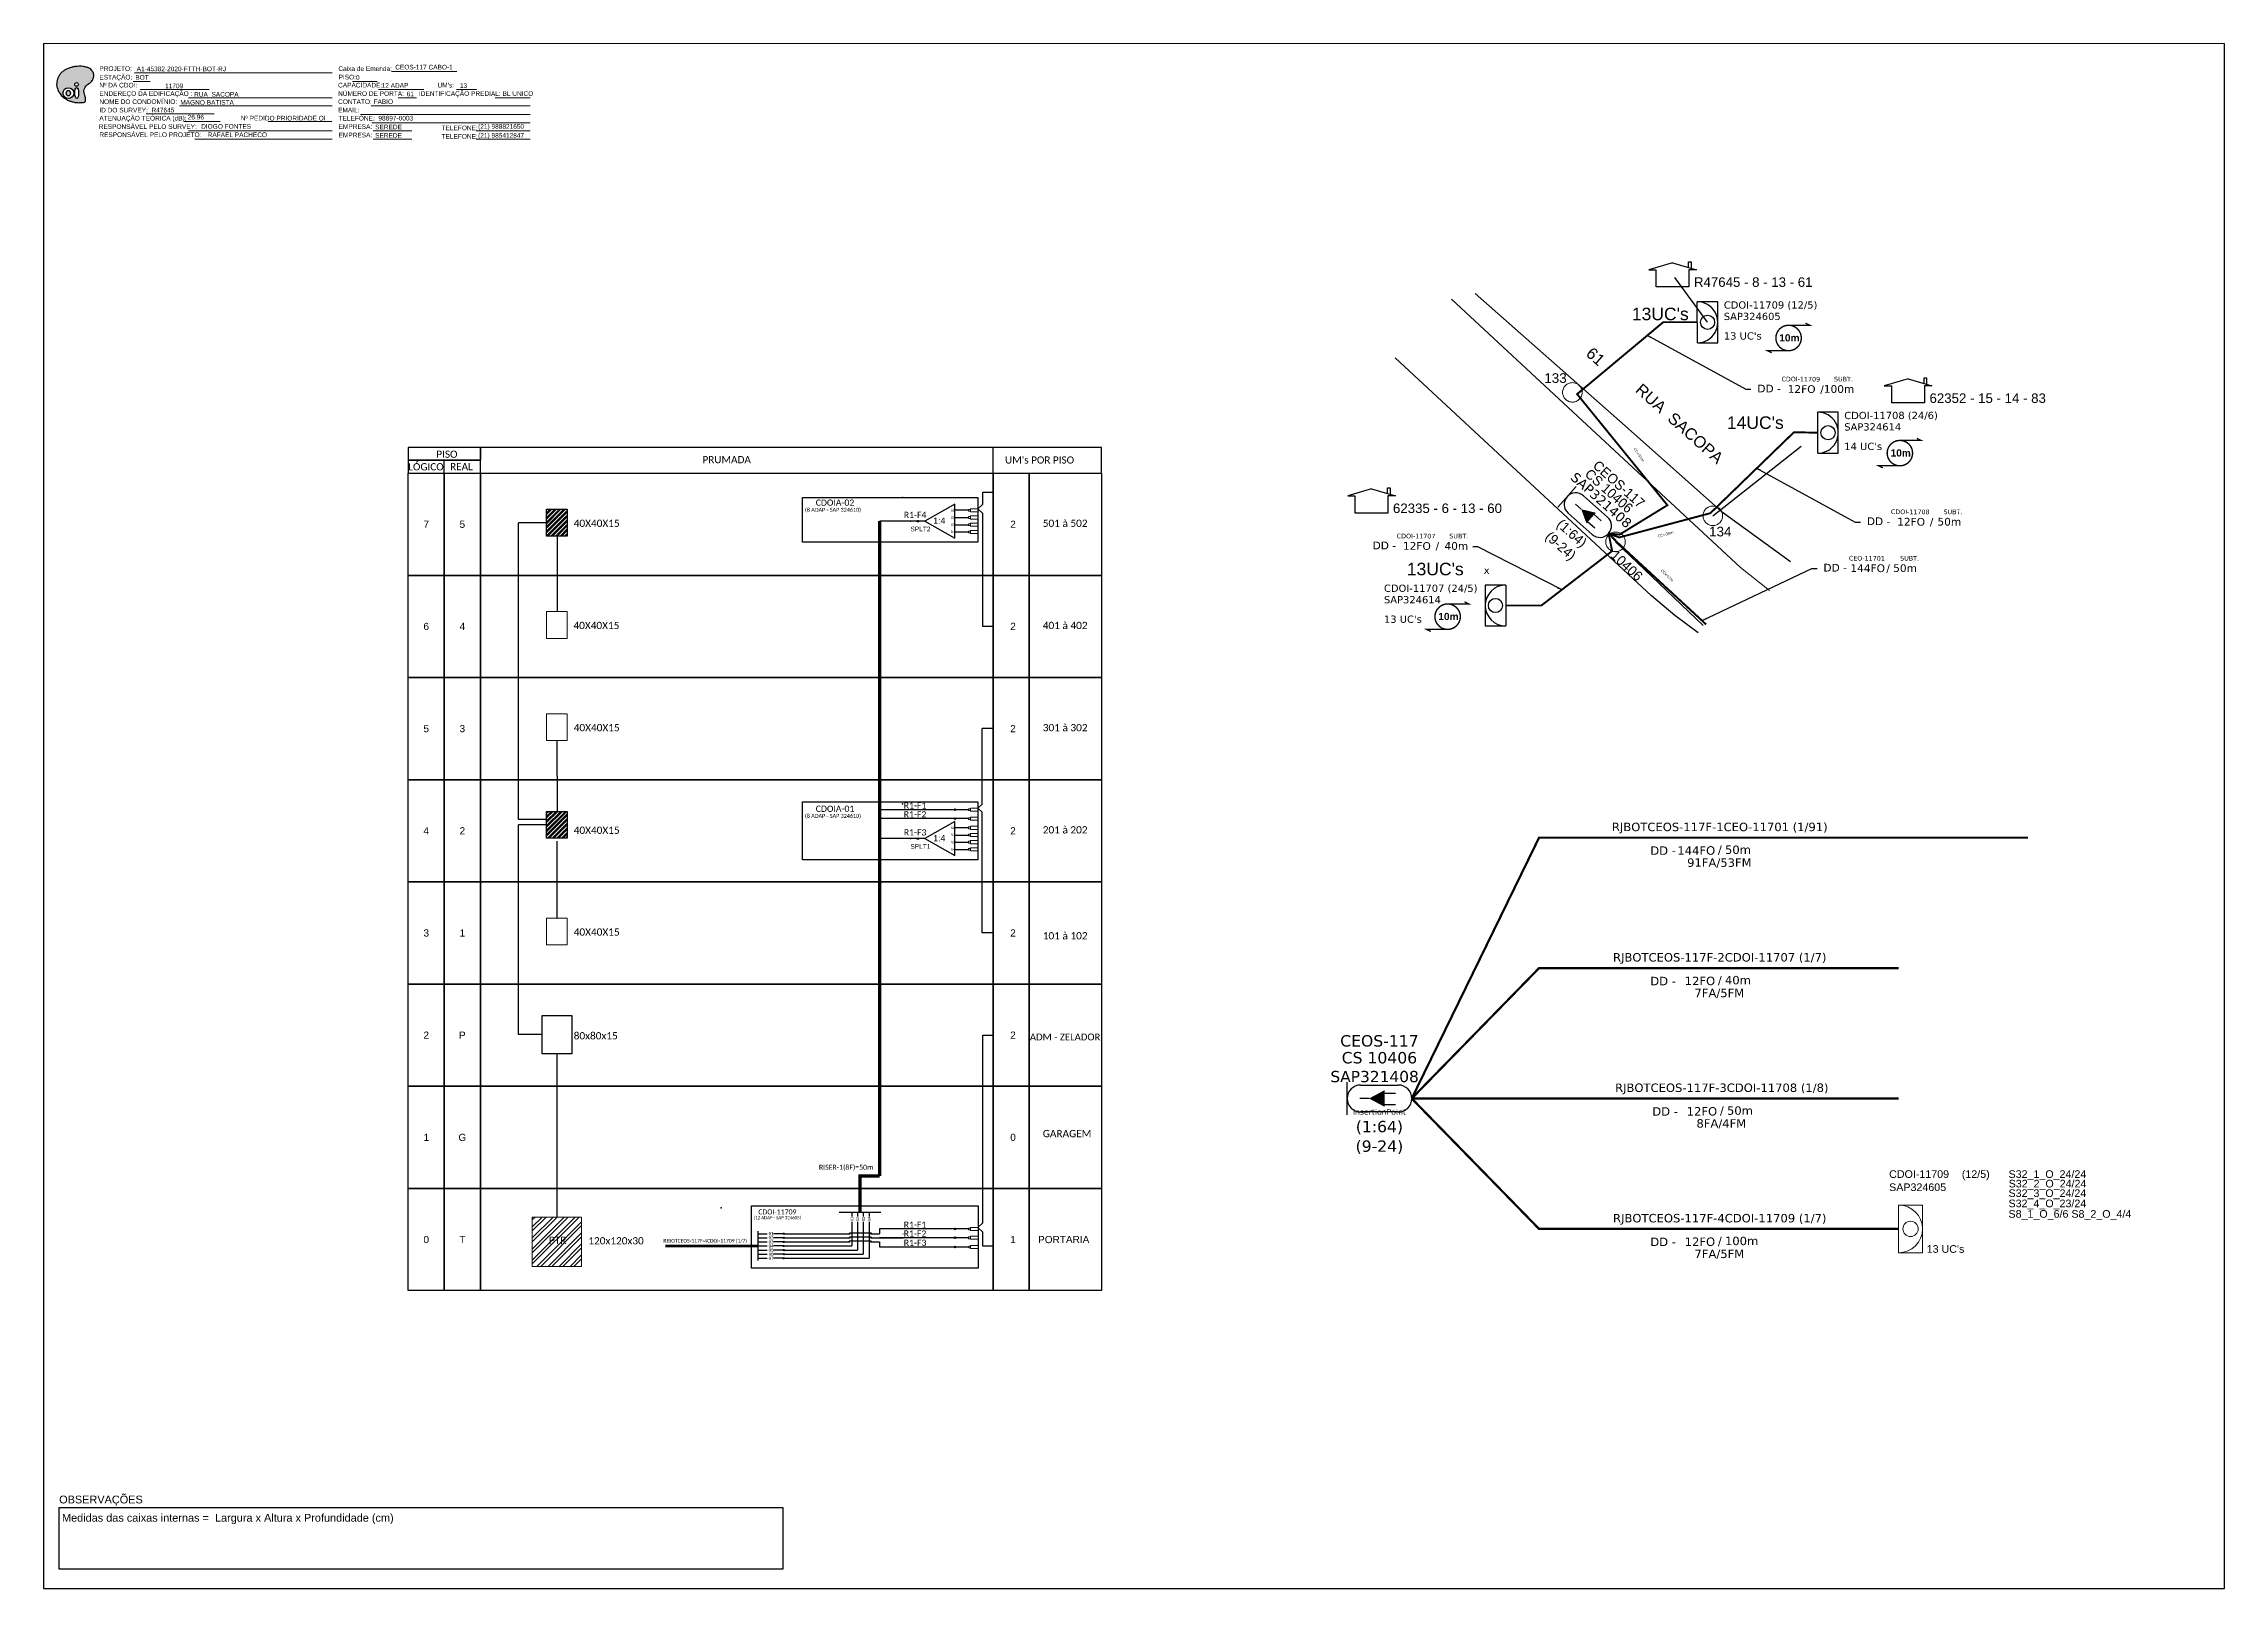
# Paper-space layout 'CDOI-11709' of a CAD drawing. Header units: metres. Extents: x 0.207 to 0.394, y 0.252 to 0.385.
# The model-space entities are those that its viewports show. They can reach past a viewport. Long polylines and large blocks are cut down to what shows.
import ezdxf
from ezdxf.enums import TextEntityAlignment as Align

# ---------------------------------------------------------------- set-up
doc = ezdxf.new("R2010")
doc.units = ezdxf.units.M
doc.header["$LTSCALE"] = 0.1
doc.header["$MEASUREMENT"] = 0
doc.linetypes.add('PHANTOM2', pattern=[1.25, 0.625, -0.125, 0.125, -0.125, 0.125, -0.125])
for name, color, linetype in [('10.0-Cartográfico', 252, 'Continuous'), ('10.2-Nº Policía', 2, 'Continuous'), ('10.3-Nome das Ruas', 252, 'Continuous'), ('20.1-CDO_INTERIOR', 1, 'Continuous'), ('20.4-CEOS', 1, 'Continuous'), ('20.5-CABO EM DUTO', 1, 'Continuous'), ('20.8-Folga', 1, 'Continuous'), ('label_cabos', 7, 'Continuous'), ('Legenda', 1, 'Continuous'), ('SURVEYS', 7, 'Continuous'), ('SURVEYS_LEGENDAS', 7, 'Continuous')]:
    doc.layers.add(name, color=color, linetype=linetype)
for name, color, linetype, lineweight in [('10.1-Caixas Subterrâneas', 5, 'Continuous', 0), ("20.0-LEGENDA DOS CDO'S", 1, 'Continuous', 0), ('40.1-ETIQUETAS', 1, 'Continuous', 20)]:
    doc.layers.add(name, color=color, linetype=linetype, lineweight=lineweight)
for name, color, linetype, plot in [('EXTRA', 50, 'Continuous', False), ("Número de UC's", 130, 'Continuous', False), ('Traçado Subterraneo', 40, 'Continuous', False)]:
    doc.layers.add(name, color=color, linetype=linetype, plot=plot)
doc.styles.add('ARIAL', font='arial.ttf')
doc.styles.add('siredit', font='verdana.ttf')
doc.styles.get("Standard").update_dxf_attribs({"font": 'arial.ttf'})
doc.styles.add('Style-font000', font='font000.shx')
doc.styles.add('WMF-Calibri0', font='CALIBRI.TTF')
doc.dimstyles.new('CC', dxfattribs={"dimtxt": 1, "dimasz": 2, "dimexe": 0.18, "dimexo": 0.0625, "dimgap": 0.09, "dimtad": 0, "dimdec": 0, "dimrnd": 1, "dimzin": 0, "dimdsep": 46, "dimtxsty": 'siredit', "dimblk": 'NONE', "dimcen": 0, "dimse1": 1, "dimse2": 1, "dimsd1": 1, "dimsd2": 1, "dimclrt": 7, "dimadec": 0, "dimazin": 0, "dimtfac": 1, "dimtdec": 0, "dimtofl": 0, "dimtmove": 0, "dimatfit": 3, "dimfxl": 0, "dimtolj": 1, "dimtzin": 0, "dimarcsym": 0})

psp = doc.layouts.new('CDOI-11709')

msp = doc.modelspace()

# ---------------------------------------------------------------- texts
at = {"color": 7, "lineweight": 0, "style": 'ARIAL'}
for s, height, p in [('PROJETO:', 1.793, (1371334.08, 14918681.12)), ('Caixa de Emenda:', 1.7927, (1371426, 14918681.12)), ('ESTAÇÃO:', 1.793, (1371334.08, 14918677.84)), ('Nº DA CDOI:', 1.7927, (1371334.08, 14918674.77)), ('ENDEREÇO DA EDIFICAÇÃO :', 1.7927, (1371334.08, 14918671.53)), ('CAPACIDADE:', 1.7927, (1371425.89, 14918674.77)), ('NÚMERO DE PORTA:', 1.7927, (1371425.89, 14918671.53)), ('PISO:', 1.793, (1371426.07, 14918677.88)), ('IDENTIFICAÇÃO PREDIAL: BL UNICO', 1.7927, (1371456.97, 14918671.53)), ("UM's:", 1.793, (1371464.13, 14918674.77)), ('NOME DO CONDOMÍNIO:', 1.7927, (1371334.08, 14918668.42)), ('ID DO SURVEY:', 1.7927, (1371334.08, 14918665.18)), ('CONTATO: FABIO', 1.7927, (1371425.89, 14918668.42)), ('EMAIL: ', 1.793, (1371425.89, 14918665.18)), ('RESPONSÁVEL PELO SURVEY:', 1.7927, (1371333.84, 14918658.83)), ('ATENUAÇÃO TEÓRICA (dB):', 1.7927, (1371334.08, 14918662.07)), ('RESPONSÁVEL PELO PROJETO:', 1.7927, (1371334.08, 14918655.72)), ('Nº PEDIDO:PRIORIDADE OI', 1.7927, (1371388.45, 14918662.08)), ('TELEFONE:  98897-0003', 1.7927, (1371426.07, 14918662.07)), ('EMPRESA:', 1.793, (1371426.07, 14918658.83)), ('EMPRESA:', 1.793, (1371426.07, 14918655.59)), ('TELEFONE:', 1.793, (1371465.67, 14918658.33)), ('TELEFONE:', 1.793, (1371465.67, 14918655.09))]:
    msp.add_text(s, height=height, dxfattribs=at).set_placement(p)
at = {"color": 7, "style": 'ARIAL'}
for s, height, p in [('A1-45382-2020-FTTH-BOT-RJ', 1.7927, (1371348.44, 14918681.02)), ('CEOS-117 CABO-1', 1.7927, (1371447.85, 14918681.7)), ('BOT', 1.793, (1371347.92, 14918677.74)), ('0', 1.79, (1371432.76, 14918677.73)), ('12 ADAP ', 1.793, (1371442.63, 14918674.64)), ('13', 1.793, (1371472.75, 14918674.62)), ('R47645', 1.793, (1371354.14, 14918665.18)), ('MAGNO BATISTA', 1.7927, (1371365.21, 14918668.13)), ('RUA  SACOPA', 1.7927, (1371370.52, 14918671.24)), ('61', 1.793, (1371452.24, 14918671.38)), ('26.96', 1.793, (1371368.04, 14918662.48)), ('DIOGO FONTES', 1.7927, (1371373.24, 14918658.92)), ('RAFAEL PACHECO', 1.7927, (1371375.73, 14918655.69)), ('SEREDE', 1.793, (1371440.13, 14918658.68)), ('SEREDE', 1.793, (1371440.13, 14918655.45)), ('(21) 988821650', 1.7927, (1371479.73, 14918658.89)), ('(21) 985412847', 1.7927, (1371479.73, 14918655.45))]:
    msp.add_text(s, height=height, dxfattribs=at).set_placement(p)
msp.add_text('11709', height=1.793, dxfattribs=at).set_placement((1371362.83, 14918674.48), align=Align.CENTER)
at = {"color": 0, "style": 'WMF-Calibri0'}
for s, p in [('  LÓGICO', (1371450.93, 14918527.55)), ('     PISO', (1371458.79, 14918532.38)), ('PRUMADA', (1371565.99, 14918530.29)), ("UM's POR PISO", (1371682.34, 14918530.15)), ('    REAL', (1371465.05, 14918527.61))]:
    msp.add_text(s, height=2.76, dxfattribs=at).set_placement(p)
for s, height, style, p in [('40X40X15', 2.78, 'WMF-Calibri0', (1371516.49, 14918505.81)), ('501 à 502', 2.78, 'WMF-Calibri0', (1371696.86, 14918505.81)), ('40X40X15', 2.78, 'WMF-Calibri0', (1371516.38, 14918466.52)), ('401 à 402', 2.78, 'WMF-Calibri0', (1371696.86, 14918466.52)), ('40X40X15', 2.78, 'WMF-Calibri0', (1371516.49, 14918427.23)), ('301 à 302', 2.78, 'WMF-Calibri0', (1371696.86, 14918427.23)), ('40X40X15', 2.78, 'WMF-Calibri0', (1371516.49, 14918387.78)), ('201 à 202', 2.78, 'WMF-Calibri0', (1371696.86, 14918387.93)), ('40X40X15', 2.78, 'WMF-Calibri0', (1371516.49, 14918348.64)), ('101 à 102', 2.78, 'WMF-Calibri0', (1371696.86, 14918347.2)), ('80x80x15', 2.78, 'WMF-Calibri0', (1371516.49, 14918308.74)), ('ADM - ZELADOR', 2.6414, 'WMF-Calibri0', (1371691.88, 14918308.35)), ('GARAGEM', 2.78, 'WMF-Calibri0', (1371696.86, 14918271.12)), ('PTR', 2.78, 'WMF-Calibri0', (1371506.95, 14918230.11)), ('120x120x30', 2.78, 'WMF-Calibri0', (1371522.1, 14918229.9)), ('OBSERVAÇÕES', 3, 'ARIAL', (1371318.63, 14918130.31))]:
    msp.add_text(s, height=height, dxfattribs=dict(style=style)).set_placement(p)
at = {"color": 5, "style": 'WMF-Calibri0'}
for s, height, p in [('R1-F4', 2.4, (1371643.42, 14918509.23)), ('R1-F1', 2.4, (1371643.4, 14918397.49)), ('R1-F2', 2.4, (1371643.4, 14918394.08)), ('R1-F3', 2.4, (1371643.42, 14918387.15)), ('RISER-1(8F)=50m', 1.92, (1371610.78, 14918258.61)), ('R1-F1', 2.4, (1371643.39, 14918236.29)), ('R1-F2', 2.4, (1371643.39, 14918232.88)), ('R1-F3', 2.4, (1371643.41, 14918229.32))]:
    msp.add_text(s, height=height, dxfattribs=at).set_placement(p)
at = {"color": 1}
for s, height, style, p in [('S1', 0.9, 'ARIAL', (1371661.45, 14918389.62)), ('1:4', 2.4, 'ARIAL', (1371654.72, 14918384.91)), ('S2', 0.9, 'ARIAL', (1371661.45, 14918386.91)), ('S3', 0.9, 'ARIAL', (1371661.45, 14918384.09)), ('S4', 0.9, 'ARIAL', (1371661.45, 14918381.37)), ('RJBOTCEOS-117F-4CDOI-11709 (1/7)', 1.3824, 'WMF-Calibri0', (1371550.96, 14918230.6))]:
    msp.add_text(s, height=height, dxfattribs=dict(at, style=style)).set_placement(p)
at = {"style": 'ARIAL'}
for s, p in [('01', (1371623.47, 14918239.62)), ('02', (1371625.69, 14918239.62)), ('03', (1371627.91, 14918239.62)), ('04', (1371630.12, 14918239.62))]:
    msp.add_text(s, height=1.08, rotation=90, dxfattribs=at).set_placement(p, align=Align.MIDDLE_CENTER)
for s, p in [('01', (1371592.37, 14918234.03)), ('02', (1371592.37, 14918232.45)), ('03', (1371592.37, 14918230.87)), ('04', (1371592.37, 14918229.3)), ('05', (1371592.37, 14918227.72)), ('06', (1371592.37, 14918226.15)), ('07', (1371592.37, 14918224.57))]:
    msp.add_text(s, height=1.2, dxfattribs=at).set_placement(p, align=Align.MIDDLE_CENTER)
at = {"insert": (1371319.72, 14918126.29), "char_height": 3, "width": 277.1819, "attachment_point": 1, "style": 'ARIAL'}
msp.add_mtext('Medidas das caixas internas =  Largura x Altura x Profundidade (cm)', dxfattribs=at)
at = {"style": 'ARIAL', "flags": 12}
for tag, p in [('7', (1371459.78, 14918506.83)), ('5', (1371473.66, 14918506.83)), ('2', (1371685.41, 14918506.83)), ('6', (1371459.78, 14918467.54)), ('4', (1371473.66, 14918467.54)), ('2', (1371685.41, 14918467.54)), ('5', (1371459.78, 14918428.24)), ('3', (1371473.66, 14918428.24)), ('2', (1371685.41, 14918428.24)), ('4', (1371459.78, 14918388.95)), ('2', (1371473.66, 14918388.95)), ('2', (1371685.41, 14918388.95)), ('3', (1371459.78, 14918349.66)), ('1', (1371473.66, 14918349.66)), ('2', (1371685.41, 14918349.66)), ('2', (1371459.78, 14918310.37)), ('P', (1371473.66, 14918310.37)), ('2', (1371685.41, 14918310.37)), ('1', (1371459.78, 14918271.07)), ('G', (1371473.66, 14918271.07)), ('0', (1371685.41, 14918271.07)), ('0', (1371459.78, 14918231.78)), ('T', (1371473.66, 14918231.78)), ('1', (1371685.41, 14918231.78)), ('PORTARIA', (1371704.9, 14918231.78))]:
    msp.add_attdef(tag, text='XX', height=2.76, dxfattribs=at).set_placement(p, align=Align.MIDDLE_CENTER)
at = {"layer": '10.1-Caixas Subterrâneas', "color": 0}
for s, p in [('133', (1371889.69, 14918561.18)), ('134', (1371953.05, 14918502.15))]:
    msp.add_text(s, height=3.707, dxfattribs=at).set_placement(p)
msp.add_text('10406', height=3.707, rotation=316.99727, dxfattribs=at).set_placement((1371914.88, 14918494.48))
at = {"layer": '10.2-Nº Policía', "color": 0}
msp.add_text('61', height=4.448, rotation=318.53915, dxfattribs=at).set_placement((1371905.36, 14918571.93))
at = {"layer": '10.3-Nome das Ruas', "color": 0}
msp.add_text('RUA  SACOPA', height=4.4479, rotation=318.27531, dxfattribs=at).set_placement((1371924.36, 14918557.98))
at = {"layer": "20.0-LEGENDA DOS CDO'S", "color": 1, "style": 'ARIAL'}
for s, height, p in [('CDOI-11709 ', 2.9376, (1372022.31, 14918255.48)), ('S32_1_O_24/24', 2.9376, (1372068.22, 14918255.48)), ('S32_2_O_24/24', 2.9376, (1372068.26, 14918251.81)), ('SAP324605', 2.938, (1372022.31, 14918250.42)), ('S32_3_O_24/24', 2.9376, (1372068.21, 14918248.14)), ('S32_4_O_23/24', 2.9376, (1372068.21, 14918244.2)), ('S8_1_O_6/6 S8_2_O_4/4  ', 2.9376, (1372068.21, 14918240.16)), ("13 UC's", 2.938, (1372036.75, 14918226.68))]:
    msp.add_text(s, height=height, dxfattribs=at).set_placement(p)
msp.add_text('(12/5)', height=2.938, dxfattribs=at).set_placement((1372055.61, 14918255.48), align=Align.CENTER)
at = {"layer": '20.1-CDO_INTERIOR', "color": 1, "style": 'siredit'}
for s, height, p in [('CDOI-11709 (12/5)', 2.7799, (1371958.73, 14918591.13)), ('SAP324605', 2.78, (1371958.73, 14918586.74)), ("13 UC's", 2.78, (1371958.74, 14918579.23))]:
    msp.add_text(s, height=height, rotation=0.02759, dxfattribs=at).set_placement(p, align=Align.MIDDLE_LEFT)
at = {"layer": '20.1-CDO_INTERIOR', "color": 0, "style": 'siredit'}
for s, height, rotation, p in [('CDOI-11708 (24/6)', 2.7799, 0.02759, (1372005.04, 14918548.66)), ('SAP324614', 2.78, 0.02759, (1372005.04, 14918544.27)), ("14 UC's", 2.78, 0.02759, (1372005.05, 14918536.76)), ('x', 2.78, 359.97241, (1371866.4, 14918489.1)), ('CDOI-11707 (24/5)', 2.7799, 359.97241, (1371828.05, 14918482.22)), ('SAP324614', 2.78, 359.97241, (1371828.05, 14918477.82)), ("13 UC's", 2.78, 359.97241, (1371828.05, 14918470.32))]:
    msp.add_text(s, height=height, rotation=rotation, dxfattribs=at).set_placement(p, align=Align.MIDDLE_LEFT)
at = {"layer": '20.4-CEOS', "color": 5}
for s, height, style, p in [('SAP321408', 3.707, 'siredit', (1371911.63, 14918516.09)), ('CS 10406', 3.758, 'Style-font000', (1371914.6, 14918519.65)), ('CEOS-117', 3.758, 'Style-font000', (1371918.42, 14918522.25))]:
    msp.add_text(s, height=height, rotation=318.45189, dxfattribs=dict(at, style=style)).set_placement(p, align=Align.MIDDLE_CENTER)
at = {"layer": '20.4-CEOS', "color": 5, "style": 'Style-font000'}
for s, p in [('(1:64)', (1371901.57, 14918504.82)), ('(9-24)', (1371897.28, 14918499.98))]:
    msp.add_text(s, height=3.758, rotation=318.45189, dxfattribs=at).set_placement(p, align=Align.TOP_CENTER)
at = {"layer": '20.4-CEOS', "color": 5, "style": 'siredit'}
for s, height, p in [('CEOS-117', 4.379, (1371826.3, 14918308.18)), ('SAP321408', 4.32, (1371824.45, 14918294.46)), ('CS 10406', 4.379, (1371826.3, 14918301.7)), ('InsertionPoint', 2.16, (1371826.3, 14918280.84)), ('InsertionPoint', 2.16, (1371826.3, 14918280.84))]:
    msp.add_text(s, height=height, dxfattribs=at).set_placement(p, align=Align.MIDDLE_CENTER)
for s, p in [('(1:64)', (1371826.3, 14918277.42)), ('(9-24)', (1371826.3, 14918269.89))]:
    msp.add_text(s, height=4.379, dxfattribs=at).set_placement(p, align=Align.TOP_CENTER)
at = {"layer": '20.5-CABO EM DUTO', "color": 0, "char_height": 2.7799, "width": 48.1663, "attachment_point": 1}
for insert in [(1371980.07, 14918579.9), (1372022.87, 14918535.64), (1371848.96, 14918472.74)]:
    msp.add_mtext('{\\fArial|b1|i0|c0|p34;10m}', dxfattribs=dict(at, insert=insert))
at = {"layer": '40.1-ETIQUETAS', "color": 0, "style": 'siredit'}
for s, p in [('RJBOTCEOS-117F-1CEO-11701 (1/91)', (1371957.17, 14918390.44)), ('91FA/53FM', (1371957.02, 14918376.73)), ('RJBOTCEOS-117F-2CDOI-11707 (1/7)', (1371957.16, 14918340.3)), ('7FA/5FM', (1371957.01, 14918326.58)), ('RJBOTCEOS-117F-3CDOI-11708 (1/8)', (1371957.94, 14918290.15)), ('8FA/4FM', (1371957.78, 14918276.43))]:
    msp.add_text(s, height=3.24, dxfattribs=at).set_placement(p, align=Align.MIDDLE_CENTER)
for s, p in [('DD -', (1371940.32, 14918381.33)), ('144FO', (1371955.41, 14918381.38)), ('/', (1371957.96, 14918381.68)), ('DD -', (1371940.32, 14918331.18)), ('12FO', (1371955.4, 14918331.23)), ('/', (1371957.95, 14918331.53)), ('DD -', (1371941.09, 14918281.03)), ('12FO', (1371956.17, 14918281.08)), ('/', (1371958.73, 14918281.38))]:
    msp.add_text(s, height=3.24, dxfattribs=at).set_placement(p, align=Align.MIDDLE_RIGHT)
for s, p in [('50m', (1371959.18, 14918381.68)), ('40m', (1371959.17, 14918331.53)), ('50m', (1371959.94, 14918281.38))]:
    msp.add_text(s, height=3.24, dxfattribs=at).set_placement(p, align=Align.MIDDLE_LEFT)
at = {"layer": '40.1-ETIQUETAS', "color": 1, "style": 'siredit'}
for s, p in [('RJBOTCEOS-117F-4CDOI-11709 (1/7)', (1371957.16, 14918240)), ('7FA/5FM', (1371957.01, 14918226.29))]:
    msp.add_text(s, height=3.24, dxfattribs=at).set_placement(p, align=Align.MIDDLE_CENTER)
for s, p in [('DD -', (1371940.32, 14918230.89)), ('12FO', (1371955.4, 14918230.94)), ('/', (1371957.95, 14918231.24))]:
    msp.add_text(s, height=3.24, dxfattribs=at).set_placement(p, align=Align.MIDDLE_RIGHT)
msp.add_text('100m', height=3.24, dxfattribs=at).set_placement((1371959.17, 14918231.24), align=Align.MIDDLE_LEFT)
at = {"layer": 'EXTRA', "color": 0, "style": 'siredit'}
for s, p in [('CDOI-11709', (1371988.33, 14918562.63)), ('SUBT.', (1372004.74, 14918562.63)), ('CDOI-11708', (1372030.43, 14918511.59)), ('SUBT.', (1372046.85, 14918511.59)), ('CDOI-11707', (1371840.39, 14918502.28)), ('SUBT.', (1371856.8, 14918502.28)), ('CEO-11701', (1372013.74, 14918493.74)), ('SUBT.', (1372030.15, 14918493.74))]:
    msp.add_text(s, height=1.779, rotation=359.69001, dxfattribs=at).set_placement(p, align=Align.MIDDLE_CENTER)
at = {"layer": 'Legenda', "color": 0, "style": 'siredit'}
for s, height, p in [('DD -', 2.965, (1371976.14, 14918559)), ('12FO', 2.965, (1371988.64, 14918558.82)), ('/', 2.97, (1371996.51, 14918558.82)), ('100m', 2.965, (1372003.04, 14918558.82)), ('DD -', 2.965, (1372018.25, 14918507.96)), ('12FO', 2.965, (1372030.75, 14918507.79)), ('/', 2.97, (1372038.62, 14918507.79)), ('50m', 2.965, (1372045.44, 14918507.79)), ('DD -', 2.965, (1371828.2, 14918498.66)), ('12FO', 2.965, (1371840.7, 14918498.48)), ('/', 2.97, (1371848.57, 14918498.48)), ('40m', 2.965, (1371855.88, 14918498.48)), ('DD -', 2.965, (1372001.55, 14918490.11)), ('144FO', 2.965, (1372014.05, 14918489.94)), ('/', 2.97, (1372021.92, 14918489.94)), ('50m', 2.965, (1372028.42, 14918489.94))]:
    msp.add_text(s, height=height, rotation=359.69001, dxfattribs=at).set_placement(p, align=Align.MIDDLE_CENTER)
at = {"layer": "Número de UC's", "color": 0}
for s, p in [("13UC's", (1371923.37, 14918585.28)), ("14UC's", (1371959.91, 14918543.49)), ("13UC's", (1371836.84, 14918487.19))]:
    msp.add_text(s, height=4.819, dxfattribs=at).set_placement(p)
at = {"layer": 'SURVEYS_LEGENDAS', "color": 0}
for s, p in [('R47645 - 8 - 13 - 61', (1371947.24, 14918598.11)), ('62352 - 15 - 14 - 83', (1372037.82, 14918553.48)), ('62335 - 6 - 13 - 60', (1371831.51, 14918511.14))]:
    msp.add_text(s, height=3.6476, dxfattribs=at).set_placement(p)

# ---------------------------------------------------------------- blocks, each defined once
blk = doc.blocks.new('A$C415C251F')
at = {"color": 3}
blk.add_point((0, 0), dxfattribs=at)
blk = doc.blocks.new('LEG_CDOIA8_C-SPLT_DIR')
at = {"color": 3}
blk.add_blockref('A$C415C251F', (0, 0), dxfattribs=at)
at = {"color": 1, "style": 'WMF-Calibri0', "flags": 4}
blk.add_attdef('CDO', (-26.84, -2.61), '', height=2, dxfattribs=at)
blk.add_attdef('MODELO', text='', height=1.5, dxfattribs=at).set_placement((-22.23, -4.54), align=Align.CENTER)
at = {"style": 'ARIAL', "flags": 4}
blk.add_attdef('SPLITAGEM', text='', height=1.5, dxfattribs=at).set_placement((-18.36, -12.59), align=Align.CENTER)
blk = doc.blocks.new('SPLITTER_')
blk.add_point((0, 0))
at = {"style": 'ARIAL', "flags": 4}
blk.add_attdef('SPLT', (0, -3.26), '', height=1.5, dxfattribs=at)
blk = doc.blocks.new('LEG_CDOIA8_C-SPLT_ESQ')
at = {"color": 3, "extrusion": (0, 0, -1), "xscale": -1, "zscale": -1}
blk.add_blockref('A$C415C251F', (0, 0), dxfattribs=at)
at = {"color": 1, "style": 'WMF-Calibri0', "flags": 4}
blk.add_attdef('MODELO', text='', height=1.5, dxfattribs=at).set_placement((22.54, -4.54), align=Align.CENTER)
blk.add_attdef('CDO', (21.44, -2.61), '', height=2, dxfattribs=at)
at = {"style": 'ARIAL', "flags": 4}
blk.add_attdef('SPLITAGEM', text='', height=1.5, dxfattribs=at).set_placement((18.61, -12.59), align=Align.CENTER)
blk = doc.blocks.new('*D53')
at = {"layer": 'Defpoints', "color": 0}
for p in [(1371917.1, 14918500.05), (1371950.74, 14918467.9), (1371953.75, 14918471.05)]:
    blk.add_point(p, dxfattribs=at)
at = {"color": 7, "insert": (1371936.93, 14918487.12), "char_height": 1, "attachment_point": 5, "rotation": 316.30263, "style": 'siredit'}
blk.add_mtext('\\A1;CC=47m', dxfattribs=at)
blk = doc.blocks.new('_None')
blk = doc.blocks.new('*D54')
at = {"layer": 'Defpoints', "color": 0}
for p in [(1371954.5, 14918510.08), (1371955.06, 14918508), (1371917.1, 14918500.05)]:
    blk.add_point(p, dxfattribs=at)
at = {"color": 7, "insert": (1371936.36, 14918502.98), "char_height": 1, "attachment_point": 5, "rotation": 15.01609, "style": 'siredit'}
blk.add_mtext('\\A1;CC=39m', dxfattribs=at)
blk = doc.blocks.new('*D52')
at = {"layer": 'Defpoints', "color": 0}
for p in [(1371909.07, 14918558.71), (1371889.94, 14918545.75), (1371924.05, 14918495.42)]:
    blk.add_point(p, dxfattribs=at)
at = {"color": 7, "insert": (1371926.12, 14918533.54), "char_height": 1, "attachment_point": 5, "rotation": 304.12291, "style": 'siredit'}
blk.add_mtext('\\A1;CC=61m', dxfattribs=at)
blk = doc.blocks.new('SPLT_1-4_SC-APC')
at = {"color": 1, "linetype": 'Continuous', "ltscale": 2.5}
for points in [[(-17.04, -6.98), (-19.26, -6.98)], [(-7.37, -1.53), (-17.04, -6.98), (-7.37, -12.43), (-7.37, -1.53)]]:
    blk.add_lwpolyline(points, dxfattribs=at)
at = {"color": 3, "linetype": 'Continuous', "ltscale": 2.5}
for points in [[(-2.99, -3.51), (-7.37, -3.51)], [(-7.37, -5.82), (-2.99, -5.82)], [(-7.37, -8.12), (-2.99, -8.12)], [(-7.37, -10.43), (-2.99, -10.43)]]:
    blk.add_lwpolyline(points, dxfattribs=at)
at = {"color": 3, "lineweight": 0}
for points in [[(-2.99, -3.22), (-2.41, -3.22), (-2.41, -3.8), (-2.99, -3.8)], [(-2.99, -5.53), (-2.41, -5.53), (-2.41, -6.1), (-2.99, -6.1)], [(-2.99, -7.84), (-2.41, -7.84), (-2.41, -8.41), (-2.99, -8.41)], [(-2.99, -10.14), (-2.41, -10.14), (-2.41, -10.72), (-2.99, -10.72)]]:
    blk.add_lwpolyline(points, close=True, dxfattribs=at)
for points in [[(-2.41, -3.02), (-2.41, -4)], [(-2.41, -3.02), (0, -3.02)], [(-2.41, -4), (0, -4)], [(-2.41, -5.32), (-2.41, -6.31)], [(-2.41, -5.32), (0, -5.32)], [(-2.41, -6.31), (0, -6.31)], [(-2.41, -7.63), (-2.41, -8.62)], [(-2.41, -7.63), (0, -7.63)], [(-2.41, -8.62), (0, -8.62)], [(-2.41, -9.94), (-2.41, -10.92)], [(-2.41, -9.94), (0, -9.94)], [(-2.41, -10.92), (0, -10.92)]]:
    blk.add_lwpolyline(points, dxfattribs=at)
at = {"color": 1, "style": 'ARIAL'}
for s, height, p in [('1:4', 2, (-14.35, -7.83)), ('S1', 0.75, (-8.74, -3.91)), ('S2', 0.75, (-8.74, -6.17)), ('S3', 0.75, (-8.74, -8.52)), ('S4', 0.75, (-8.74, -10.78))]:
    blk.add_text(s, height=height, dxfattribs=at).set_placement(p)
blk = doc.blocks.new('OI')
h = blk.add_hatch(color=40)
edge = h.paths.add_edge_path()
edge.add_spline(control_points=[(4.35, -0.67), (3.92, -0.99), (3.26, -1.5), (2.81, -2.59), (2.9, -3.5), (3.06, -4.27), (3.31, -4.85), (3.37, -5.39), (3.4, -5.88), (3.2, -6.4), (2.54, -6.61), (1.65, -6.63), (0.55, -6.67), (-0.56, -6.42), (-1.61, -6.14), (-2.77, -5.61), (-3.92, -4.77), (-4.89, -3.7), (-5.34, -2.65), (-5.6, -1.94), (-5.85, -0.96), (-5.71, 0.47), (-5.1, 2.02), (-4.14, 3.02), (-3.3, 3.61), (-2.37, 4.16), (-1.36, 4.44), (-0.56, 4.7), (0.79, 4.85), (2.24, 4.97), (3.79, 4.57), (4.67, 4.21), (5.44, 3.65), (5.76, 2.99), (6.03, 2.21), (6.01, 1.46), (5.72, 0.64), (5.31, 0.08), (4.88, -0.38), (4.51, -0.55), (4.35, -0.67)], knot_values=[0, 0, 0, 0, 1.60434, 2.417191, 3.427595, 4.282808, 4.776746, 5.304182, 5.888771, 6.258406, 6.858137, 7.79129, 8.986195, 10.124242, 11.187857, 12.242908, 13.953784, 15.414161, 16.515391, 17.349188, 17.675853, 19.552021, 21.515531, 22.568638, 23.63245, 24.621084, 25.782718, 26.745347, 27.142653, 29.870543, 31.004649, 31.921532, 32.709589, 33.801391, 34.042471, 35.192333, 35.971461, 36.628871, 37.254359, 37.836911, 37.836911, 37.836911, 37.836911], degree=3, periodic=0)
h.paths.add_polyline_path([(1.13, -0.87, -1), (-0.04, -0.87, -1)], flags=16)
edge = h.paths.add_edge_path(flags=16)
edge.add_ellipse((0.56, -3.59), major_axis=(-0.02, 1.71), ratio=0.361305, start_angle=0, end_angle=360)
h.paths.add_polyline_path([(-0.36, -3.62, -1), (-3.8, -3.62, -1)], flags=16)
edge = h.paths.add_edge_path(flags=0)
edge.add_ellipse((-2.08, -3.62), major_axis=(0, 0.885), ratio=0.758294, start_angle=0, end_angle=360)
at = {"color": 40}
for centre, radius in [((-2.08, -3.62), 1.72), ((0.54, -0.87), 0.587)]:
    blk.add_circle(centre, radius, dxfattribs=at)
blk.add_ellipse((-2.08, -3.62), major_axis=(0, 0.885), ratio=0.758294, start_param=-3.141592653589792, end_param=3.141592653589792, dxfattribs=at)
blk.add_ellipse((0.56, -3.59), major_axis=(-0.02, 1.71), ratio=0.361305, dxfattribs=at)
at = {"color": 40, "start_tangent": (-0.800898, -0.598801), "end_tangent": (-0.800898, -0.598801)}
blk.add_spline([(4.35, -0.67), (3.2, -1.78), (2.9, -2.54), (2.92, -3.55), (3.12, -4.38), (3.28, -4.85), (3.37, -5.37), (3.35, -5.95), (3.2, -6.29), (2.66, -6.55), (1.73, -6.63), (0.54, -6.62), (-0.58, -6.41), (-1.6, -6.11), (-2.56, -5.67), (-3.95, -4.67), (-4.89, -3.56), (-5.37, -2.56), (-5.64, -1.78), (-5.72, -1.46), (-5.63, 0.42), (-4.84, 2.22), (-4.13, 2.99), (-3.27, 3.62), (-2.4, 4.09), (-1.3, 4.47), (-0.37, 4.72), (0.02, 4.77), (2.75, 4.8), (3.85, 4.53), (4.69, 4.16), (5.31, 3.68), (5.85, 2.73), (5.93, 2.5), (5.94, 1.35), (5.67, 0.62), (5.29, 0.08), (4.84, -0.36), (4.35, -0.67)], degree=3, dxfattribs=at)

# ---------------------------------------------------------------- dimensions: what is measured, and where the dimension line sits
at = {"color": 0}
for p1, p2, distance, picture, middle in [((1371924.05, 14918495.42), (1371889.94, 14918545.75), -23.1, '*D52', (1371926.12, 14918533.54)), ((1371917.1, 14918500.05), (1371954.5, 14918510.08), -2.16, '*D54', (1371936.36, 14918502.98)), ((1371917.1, 14918500.05), (1371950.74, 14918467.9), 4.35, '*D53', (1371936.93, 14918487.12))]:
    dim = msp.add_aligned_dim(p1=p1, p2=p2, distance=distance, dimstyle='CC', override={"dimpost": 'CC=<>m'}, dxfattribs=at)
    dim.commit()
    dim.dimension.update_dxf_attribs({"geometry": picture, "text_midpoint": middle})

# ---------------------------------------------------------------- hatches: boundary and pattern name
h = msp.add_hatch()
h.set_pattern_fill('STEEL', color=1, scale=10, style=0)
h.set_pattern_definition([(45, (0, 0), (-0.88388347648, 0.88388347648), []), (45, (0, 0.625), (-0.88388347648, 0.88388347648), [])])
h.paths.add_polyline_path([(1371506.08, 14918396.42), (1371514.03, 14918396.42), (1371514.03, 14918386.08), (1371506.08, 14918386.08)])
h.paths.add_polyline_path([(1371506.08, 14918512.56), (1371514.03, 14918512.56), (1371514.03, 14918502.22), (1371506.08, 14918502.22)])
h = msp.add_hatch(color=3)
h.dxf.hatch_style = 1
edge = h.paths.add_edge_path()
edge.add_arc((1371648.82, 14918508.01), 0.308, 0, 360)
h = msp.add_hatch(color=3)
h.dxf.hatch_style = 1
edge = h.paths.add_edge_path()
edge.add_arc((1371663.09, 14918397.06), 0.308, 0, 360)
h = msp.add_hatch(color=3)
h.dxf.hatch_style = 1
edge = h.paths.add_edge_path()
edge.add_arc((1371663.09, 14918393.65), 0.308, 0, 360)
h = msp.add_hatch(color=3)
h.dxf.hatch_style = 1
edge = h.paths.add_edge_path()
edge.add_arc((1371648.82, 14918385.93), 0.308, 0, 360)
h = msp.add_hatch()
h.set_pattern_fill('STEEL', color=1, scale=24, style=0)
h.set_pattern_definition([(45, (-274011.7544, -2983608.367), (-2.12132034356, 2.12132034356), []), (45, (-274011.7544, -2983606.867), (-2.12132034356, 2.12132034356), [])])
h.paths.add_polyline_path([(1371500.57, 14918240.41), (1371519.54, 14918240.41), (1371519.54, 14918221.44), (1371500.57, 14918221.44)])
h = msp.add_hatch(color=3)
h.dxf.hatch_style = 1
edge = h.paths.add_edge_path()
edge.add_arc((1371597.22, 14918234.03), 0.246, 0, 360)
h = msp.add_hatch(color=3)
h.dxf.hatch_style = 1
edge = h.paths.add_edge_path()
edge.add_arc((1371597.22, 14918232.45), 0.246, 0, 360)
h = msp.add_hatch(color=3)
h.dxf.hatch_style = 1
edge = h.paths.add_edge_path()
edge.add_arc((1371597.22, 14918230.87), 0.246, 0, 360)
h = msp.add_hatch(color=3)
h.dxf.hatch_style = 1
edge = h.paths.add_edge_path()
edge.add_arc((1371597.22, 14918229.3), 0.246, 0, 360)
h = msp.add_hatch(color=3)
h.dxf.hatch_style = 1
edge = h.paths.add_edge_path()
edge.add_arc((1371663.08, 14918235.86), 0.308, 0, 360)
h = msp.add_hatch(color=3)
h.dxf.hatch_style = 1
edge = h.paths.add_edge_path()
edge.add_arc((1371663.08, 14918232.45), 0.308, 0, 360)
h = msp.add_hatch(color=3)
h.dxf.hatch_style = 1
edge = h.paths.add_edge_path()
edge.add_arc((1371663.1, 14918228.9), 0.308, 0, 360)
h = msp.add_hatch(color=3)
h.dxf.hatch_style = 1
edge = h.paths.add_edge_path()
edge.add_arc((1371597.22, 14918227.72), 0.246, 0, 360)
h = msp.add_hatch(color=3)
h.dxf.hatch_style = 1
edge = h.paths.add_edge_path()
edge.add_arc((1371597.22, 14918226.15), 0.246, 0, 360)
h = msp.add_hatch(color=3)
h.dxf.hatch_style = 1
edge = h.paths.add_edge_path()
edge.add_arc((1371597.22, 14918224.57), 0.246, 0, 360)

# ---------------------------------------------------------------- linework, layer by layer
at = {"color": 3}
for p, q in [((1371671.94, 14918512.77), (1371673.82, 14918514.58)), ((1371673.82, 14918514.58), (1371673.82, 14918519.14)), ((1371673.82, 14918510.96), (1371671.94, 14918512.77)), ((1371673.82, 14918467.54), (1371673.82, 14918510.96)), ((1371677.76, 14918467.54), (1371673.82, 14918467.54)), ((1371673.54, 14918399.19), (1371673.53, 14918428.24)), ((1371671.94, 14918397.65), (1371673.54, 14918399.19)), ((1371673.54, 14918396.11), (1371671.94, 14918397.65)), ((1371495.21, 14918310.56), (1371495.21, 14918391.25)), ((1371506.08, 14918391.25), (1371495.21, 14918391.25)), ((1371673.55, 14918349.66), (1371673.54, 14918396.11)), ((1371504.39, 14918310.56), (1371495.21, 14918310.56)), ((1371510.06, 14918278.97), (1371510.06, 14918303.19)), ((1371510.06, 14918240.41), (1371510.06, 14918278.97))]:
    msp.add_line(p, q, dxfattribs=at)
at = {"color": 5}
for p, q in [((1371648.82, 14918508.01), (1371634.14, 14918508.01)), ((1371663.09, 14918397.06), (1371634.14, 14918397.06)), ((1371663.09, 14918393.65), (1371634.14, 14918393.65)), ((1371648.82, 14918385.93), (1371634.14, 14918385.93)), ((1371618.57, 14918242.36), (1371634.52, 14918242.36)), ((1371623.39, 14918238.57), (1371623.39, 14918229.3)), ((1371625.61, 14918238.57), (1371625.61, 14918227.72)), ((1371627.83, 14918238.57), (1371627.83, 14918226.15)), ((1371630.05, 14918238.57), (1371630.05, 14918224.57)), ((1371663.08, 14918235.86), (1371634.13, 14918235.86)), ((1371663.08, 14918232.45), (1371634.13, 14918232.45)), ((1371663.1, 14918228.9), (1371634.15, 14918228.9))]:
    msp.add_line(p, q, dxfattribs=at)
for p, q in [((1371510.06, 14918502.22), (1371510.06, 14918473.27)), ((1371510.01, 14918423.64), (1371510.06, 14918396.42)), ((1371510.06, 14918355.39), (1371510.06, 14918384.9))]:
    msp.add_line(p, q)
at = {"color": 1}
for p, q in [((1371604.51, 14918400.15), (1371671.94, 14918400.15)), ((1371604.51, 14918377.81), (1371604.51, 14918400.15)), ((1371671.94, 14918400.15), (1371671.94, 14918377.81)), ((1371671.94, 14918377.81), (1371604.51, 14918377.81)), ((1371584.86, 14918244.75), (1371671.96, 14918244.75)), ((1371584.86, 14918220.77), (1371584.86, 14918244.75)), ((1371671.96, 14918244.72), (1371671.96, 14918220.75)), ((1371671.96, 14918220.77), (1371584.86, 14918220.77))]:
    msp.add_line(p, q, dxfattribs=at)
for points in [[(1371312.65, 14918097.63), (1372151.22, 14918097.63), (1372151.22, 14918691.63), (1371312.65, 14918691.63), (1371312.65, 14918097.63)], [(1371466.72, 14918526.48), (1371466.72, 14918531.41)], [(1371480.61, 14918526.48), (1371719.42, 14918526.48), (1371719.42, 14918536.34), (1371480.61, 14918536.34), (1371480.61, 14918536.34), (1371480.61, 14918531.41)], [(1371677.74, 14918526.48), (1371677.74, 14918536.34)]]:
    msp.add_lwpolyline(points)
at = {"color": 7, "lineweight": 0}
for points in [[(1371347.12, 14918677.09), (1371353.67, 14918677.09)], [(1371347.64, 14918680.37), (1371423.61, 14918680.37)], [(1371349.79, 14918674.02), (1371376.36, 14918674.02)], [(1371431.41, 14918677.13), (1371440.89, 14918677.13)], [(1371441.46, 14918674.02), (1371458.81, 14918674.02)], [(1371446.45, 14918680.86), (1371471.59, 14918680.86)], [(1371471.4, 14918674.02), (1371479.07, 14918674.02)], [(1371364.95, 14918667.67), (1371423.61, 14918667.67)], [(1371368.36, 14918670.78), (1371423.61, 14918670.78)], [(1371438.57, 14918667.67), (1371499.8, 14918667.67)], [(1371449.04, 14918670.78), (1371455.99, 14918670.78)], [(1371486.22, 14918670.78), (1371499.77, 14918670.78)], [(1371352.11, 14918664.61), (1371378.17, 14918664.61)], [(1371366.64, 14918661.64), (1371380.58, 14918661.64)], [(1371368.36, 14918658.08), (1371423.61, 14918658.08)], [(1371398.97, 14918661.65), (1371423.47, 14918661.65)], [(1371434.53, 14918664.43), (1371499.8, 14918664.43)], [(1371438.82, 14918661.2), (1371499.8, 14918661.2)], [(1371439.43, 14918658.08), (1371454.23, 14918658.08)], [(1371479.03, 14918658.08), (1371499.8, 14918658.08)], [(1371370.85, 14918654.85), (1371423.61, 14918654.85)], [(1371439.43, 14918654.85), (1371454.23, 14918654.85)], [(1371479.03, 14918654.85), (1371499.8, 14918654.85)]]:
    msp.add_lwpolyline(points, dxfattribs=at)
at = {"color": 4}
msp.add_lwpolyline([(1371952.49, 14918584.49), (1371939.88, 14918601.7)], dxfattribs=at)
at = {"color": 0}
for points in [[(1371452.83, 14918531.41), (1371480.61, 14918531.41), (1371480.61, 14918536.34), (1371452.83, 14918536.34)], [(1371452.83, 14918526.48), (1371480.61, 14918526.48), (1371480.61, 14918531.41), (1371452.83, 14918531.41)], [(1371318.65, 14918128.69), (1371596.9, 14918128.69), (1371596.9, 14918104.99), (1371318.65, 14918104.99)]]:
    msp.add_lwpolyline(points, close=True, dxfattribs=at)
for points in [[(1371452.83, 14918526.48), (1371466.72, 14918526.48), (1371466.72, 14918487.18), (1371452.83, 14918487.18)], [(1371466.72, 14918526.48), (1371480.61, 14918526.48), (1371480.61, 14918487.18), (1371466.72, 14918487.18)], [(1371480.61, 14918526.48), (1371677.76, 14918526.48), (1371677.76, 14918487.18), (1371480.61, 14918487.18)], [(1371677.76, 14918526.48), (1371691.65, 14918526.48), (1371691.65, 14918487.18), (1371677.76, 14918487.18)], [(1371691.65, 14918526.48), (1371719.42, 14918526.48), (1371719.42, 14918487.18), (1371691.65, 14918487.18)], [(1371452.83, 14918487.18), (1371466.72, 14918487.18), (1371466.72, 14918447.89), (1371452.83, 14918447.89)], [(1371466.72, 14918487.18), (1371480.61, 14918487.18), (1371480.61, 14918447.89), (1371466.72, 14918447.89)], [(1371480.61, 14918487.18), (1371677.76, 14918487.18), (1371677.76, 14918447.89), (1371480.61, 14918447.89)], [(1371677.76, 14918487.18), (1371691.65, 14918487.18), (1371691.65, 14918447.89), (1371677.76, 14918447.89)], [(1371691.65, 14918487.18), (1371719.42, 14918487.18), (1371719.42, 14918447.89), (1371691.65, 14918447.89)], [(1371452.83, 14918447.89), (1371466.72, 14918447.89), (1371466.72, 14918408.6), (1371452.83, 14918408.6)], [(1371466.72, 14918447.89), (1371480.61, 14918447.89), (1371480.61, 14918408.6), (1371466.72, 14918408.6)], [(1371480.61, 14918447.89), (1371677.76, 14918447.89), (1371677.76, 14918408.6), (1371480.61, 14918408.6)], [(1371677.76, 14918447.89), (1371691.65, 14918447.89), (1371691.65, 14918408.6), (1371677.76, 14918408.6)], [(1371691.65, 14918447.89), (1371719.42, 14918447.89), (1371719.42, 14918408.6), (1371691.65, 14918408.6)], [(1371452.83, 14918408.6), (1371466.72, 14918408.6), (1371466.72, 14918369.31), (1371452.83, 14918369.31)], [(1371466.72, 14918408.6), (1371480.61, 14918408.6), (1371480.61, 14918369.31), (1371466.72, 14918369.31)], [(1371480.61, 14918408.6), (1371677.76, 14918408.6), (1371677.76, 14918369.31), (1371480.61, 14918369.31)], [(1371677.76, 14918408.6), (1371691.65, 14918408.6), (1371691.65, 14918369.31), (1371677.76, 14918369.31)], [(1371691.65, 14918408.6), (1371719.42, 14918408.6), (1371719.42, 14918369.31), (1371691.65, 14918369.31)], [(1371452.83, 14918369.31), (1371466.72, 14918369.31), (1371466.72, 14918330.01), (1371452.83, 14918330.01)], [(1371466.72, 14918369.31), (1371480.61, 14918369.31), (1371480.61, 14918330.01), (1371466.72, 14918330.01)], [(1371480.61, 14918369.31), (1371677.76, 14918369.31), (1371677.76, 14918330.01), (1371480.61, 14918330.01)], [(1371677.76, 14918369.31), (1371691.65, 14918369.31), (1371691.65, 14918330.01), (1371677.76, 14918330.01)], [(1371691.65, 14918369.31), (1371719.42, 14918369.31), (1371719.42, 14918330.01), (1371691.65, 14918330.01)], [(1371452.83, 14918330.01), (1371466.72, 14918330.01), (1371466.72, 14918290.72), (1371452.83, 14918290.72)], [(1371466.72, 14918330.01), (1371480.61, 14918330.01), (1371480.61, 14918290.72), (1371466.72, 14918290.72)], [(1371480.61, 14918330.01), (1371677.76, 14918330.01), (1371677.76, 14918290.72), (1371480.61, 14918290.72)], [(1371677.76, 14918330.01), (1371691.65, 14918330.01), (1371691.65, 14918290.72), (1371677.76, 14918290.72)], [(1371691.65, 14918330.01), (1371719.42, 14918330.01), (1371719.42, 14918290.72), (1371691.65, 14918290.72)], [(1371504.39, 14918317.94), (1371515.72, 14918317.94), (1371515.72, 14918303.19), (1371504.39, 14918303.19)], [(1371452.83, 14918290.72), (1371466.72, 14918290.72), (1371466.72, 14918251.43), (1371452.83, 14918251.43)], [(1371466.72, 14918290.72), (1371480.61, 14918290.72), (1371480.61, 14918251.43), (1371466.72, 14918251.43)], [(1371480.61, 14918290.72), (1371677.76, 14918290.72), (1371677.76, 14918251.43), (1371480.61, 14918251.43)], [(1371677.76, 14918290.72), (1371691.65, 14918290.72), (1371691.65, 14918251.43), (1371677.76, 14918251.43)], [(1371691.65, 14918290.72), (1371719.42, 14918290.72), (1371719.42, 14918251.43), (1371691.65, 14918251.43)], [(1371452.83, 14918251.43), (1371466.72, 14918251.43), (1371466.72, 14918212.14), (1371452.83, 14918212.14)], [(1371466.72, 14918251.43), (1371480.61, 14918251.43), (1371480.61, 14918212.14), (1371466.72, 14918212.14)], [(1371480.61, 14918251.43), (1371677.76, 14918251.43), (1371677.76, 14918212.14), (1371480.61, 14918212.14)], [(1371677.76, 14918251.43), (1371691.65, 14918251.43), (1371691.65, 14918212.14), (1371677.76, 14918212.14)], [(1371691.65, 14918251.43), (1371719.42, 14918251.43), (1371719.42, 14918212.14), (1371691.65, 14918212.14)]]:
    msp.add_lwpolyline(points, close=True)
at = {"color": 1}
for points in [[(1371604.51, 14918517.07), (1371671.94, 14918517.07), (1371671.94, 14918499.89), (1371604.51, 14918499.89)], [(1371506.08, 14918512.56), (1371514.03, 14918512.56), (1371514.03, 14918502.22), (1371506.08, 14918502.22)], [(1371506.08, 14918396.42), (1371514.03, 14918396.42), (1371514.03, 14918386.08), (1371506.08, 14918386.08)]]:
    msp.add_lwpolyline(points, close=True, dxfattribs=at)
at = {"color": 3}
for points in [[(1371673.82, 14918519.14), (1371677.76, 14918519.14)], [(1371495.21, 14918393.26), (1371495.21, 14918507.39)], [(1371506.08, 14918507.39), (1371495.21, 14918507.39)], [(1371677.76, 14918428.24), (1371673.53, 14918428.24)], [(1371506.08, 14918393.26), (1371495.21, 14918393.26)], [(1371677.76, 14918349.66), (1371673.55, 14918349.66)], [(1371673.81, 14918279.65), (1371673.84, 14918309.61)], [(1371673.84, 14918304.51), (1371673.84, 14918310.38), (1371677.76, 14918310.37)], [(1371673.81, 14918238.26), (1371673.81, 14918279.65)], [(1371673.84, 14918234.61), (1371673.84, 14918234.61), (1371671.93, 14918236.45), (1371673.81, 14918238.26), (1371673.81, 14918239.71)], [(1371587.38, 14918234.03), (1371590.87, 14918234.03), (1371590.87, 14918234.03)], [(1371597.22, 14918234.03), (1371593.3, 14918234.03)], [(1371677.76, 14918229.25), (1371673.84, 14918229.25), (1371673.84, 14918234.61)]]:
    msp.add_lwpolyline(points, dxfattribs=at)
at = {"color": 5, "const_width": 1.2}
for points in [[(1371634.14, 14918256.19), (1371634.14, 14918263.85), (1371634.14, 14918263.85), (1371634.14, 14918508.01)], [(1371626.55, 14918242.36), (1371626.55, 14918256.19), (1371634.14, 14918256.19)]]:
    msp.add_lwpolyline(points, dxfattribs=at)
at = {"color": 0, "lineweight": 0}
for points in [[(1371505.96, 14918473.27), (1371513.91, 14918473.27), (1371513.91, 14918462.93), (1371505.96, 14918462.93)], [(1371506.08, 14918433.98), (1371514.03, 14918433.98), (1371514.03, 14918423.64), (1371506.08, 14918423.64)], [(1371506.08, 14918355.39), (1371514.03, 14918355.39), (1371514.03, 14918345.05), (1371506.08, 14918345.05)]]:
    msp.add_lwpolyline(points, close=True, dxfattribs=at)
at = {"color": 3, "linetype": 'Continuous', "ltscale": 2.5}
for points in [[(1371668.35, 14918397.06), (1371663.09, 14918397.06)], [(1371668.35, 14918393.65), (1371663.09, 14918393.65)], [(1371668.35, 14918390.1), (1371663.09, 14918390.1)], [(1371663.09, 14918387.33), (1371668.35, 14918387.33)], [(1371663.09, 14918384.56), (1371668.35, 14918384.56)], [(1371663.09, 14918381.8), (1371668.35, 14918381.8)], [(1371668.34, 14918235.86), (1371663.08, 14918235.86)], [(1371668.34, 14918232.45), (1371663.08, 14918232.45)], [(1371668.36, 14918228.9), (1371663.1, 14918228.9)]]:
    msp.add_lwpolyline(points, dxfattribs=at)
at = {"color": 3, "lineweight": 0}
for points in [[(1371668.35, 14918397.4), (1371669.04, 14918397.4), (1371669.04, 14918396.71), (1371668.35, 14918396.71)], [(1371668.35, 14918393.99), (1371669.04, 14918393.99), (1371669.04, 14918393.31), (1371668.35, 14918393.31)], [(1371668.35, 14918390.44), (1371669.04, 14918390.44), (1371669.04, 14918389.76), (1371668.35, 14918389.76)], [(1371668.35, 14918387.68), (1371669.04, 14918387.68), (1371669.04, 14918386.99), (1371668.35, 14918386.99)], [(1371668.35, 14918384.91), (1371669.04, 14918384.91), (1371669.04, 14918384.22), (1371668.35, 14918384.22)], [(1371668.35, 14918382.14), (1371669.04, 14918382.14), (1371669.04, 14918381.45), (1371668.35, 14918381.45)], [(1371668.34, 14918236.2), (1371669.03, 14918236.2), (1371669.03, 14918235.52), (1371668.34, 14918235.52)], [(1371668.34, 14918232.79), (1371669.03, 14918232.79), (1371669.03, 14918232.11), (1371668.34, 14918232.11)], [(1371668.36, 14918229.24), (1371669.05, 14918229.24), (1371669.05, 14918228.55), (1371668.36, 14918228.55)]]:
    msp.add_lwpolyline(points, close=True, dxfattribs=at)
for points in [[(1371669.04, 14918397.65), (1371669.04, 14918396.47)], [(1371669.04, 14918397.65), (1371671.94, 14918397.65)], [(1371669.04, 14918396.47), (1371671.94, 14918396.47)], [(1371669.04, 14918394.24), (1371669.04, 14918393.06)], [(1371669.04, 14918394.24), (1371671.94, 14918394.24)], [(1371669.04, 14918393.06), (1371671.94, 14918393.06)], [(1371669.04, 14918390.69), (1371669.04, 14918389.51)], [(1371669.04, 14918390.69), (1371671.94, 14918390.69)], [(1371669.04, 14918389.51), (1371671.94, 14918389.51)], [(1371669.04, 14918387.92), (1371669.04, 14918386.74)], [(1371669.04, 14918387.92), (1371671.94, 14918387.92)], [(1371669.04, 14918386.74), (1371671.94, 14918386.74)], [(1371669.04, 14918385.16), (1371669.04, 14918383.97)], [(1371669.04, 14918385.16), (1371671.94, 14918385.16)], [(1371669.04, 14918383.97), (1371671.94, 14918383.97)], [(1371669.04, 14918382.39), (1371669.04, 14918381.21)], [(1371669.04, 14918382.39), (1371671.94, 14918382.39)], [(1371669.04, 14918381.21), (1371671.94, 14918381.21)], [(1371669.03, 14918236.45), (1371669.03, 14918235.27)], [(1371669.03, 14918236.45), (1371671.93, 14918236.45)], [(1371669.03, 14918235.27), (1371671.93, 14918235.27)], [(1371669.03, 14918233.04), (1371669.03, 14918231.86)], [(1371669.03, 14918233.04), (1371671.93, 14918233.04)], [(1371669.03, 14918231.86), (1371671.93, 14918231.86)], [(1371669.05, 14918229.49), (1371669.05, 14918228.3)], [(1371669.05, 14918229.49), (1371671.95, 14918229.49)], [(1371669.05, 14918228.3), (1371671.95, 14918228.3)]]:
    msp.add_lwpolyline(points, dxfattribs=at)
at = {"color": 1, "linetype": 'Continuous', "ltscale": 2.5}
for points in [[(1371663.09, 14918392.47), (1371651.49, 14918385.93), (1371663.09, 14918379.4), (1371663.09, 14918392.47)], [(1371651.49, 14918385.93), (1371648.82, 14918385.93)]]:
    msp.add_lwpolyline(points, dxfattribs=at)
at = {"color": 1, "lineweight": 0}
msp.add_lwpolyline([(1371500.57, 14918240.41), (1371519.54, 14918240.41), (1371519.54, 14918221.44), (1371500.57, 14918221.44)], close=True, dxfattribs=at)
at = {"color": 5}
for points in [[(1371623.39, 14918242.36), (1371623.39, 14918240.62)], [(1371625.6, 14918242.36), (1371625.6, 14918240.62)], [(1371627.82, 14918242.36), (1371627.82, 14918240.62)], [(1371630.04, 14918242.36), (1371630.04, 14918240.62)], [(1371587.38, 14918229.3), (1371590.87, 14918229.3)], [(1371597.22, 14918229.3), (1371593.3, 14918229.3)], [(1371597.22, 14918234.03), (1371622.79, 14918234.03)], [(1371597.22, 14918232.45), (1371622.74, 14918232.45)], [(1371597.22, 14918230.87), (1371622.72, 14918230.87)], [(1371597.22, 14918229.3), (1371623.39, 14918229.3)], [(1371622.72, 14918230.87), (1371622.45, 14918231.26), (1371630.88, 14918231.26), (1371630.55, 14918230.87)], [(1371622.74, 14918232.45), (1371622.48, 14918232.84), (1371630.91, 14918232.84), (1371630.58, 14918232.45)], [(1371622.79, 14918234.03), (1371622.52, 14918234.42), (1371630.95, 14918234.42), (1371630.62, 14918234.03)], [(1371630.55, 14918230.87), (1371634.13, 14918230.87)], [(1371630.58, 14918232.45), (1371643.13, 14918232.45)], [(1371630.62, 14918234.03), (1371634.13, 14918234.03)], [(1371634.13, 14918235.86), (1371634.13, 14918234.03)], [(1371634.13, 14918230.87), (1371634.13, 14918228.9)], [(1371643.1, 14918234.03), (1371643.13, 14918234.03)], [(1371643.11, 14918230.87), (1371643.14, 14918230.87)], [(1371597.22, 14918227.72), (1371625.61, 14918227.72)], [(1371597.22, 14918226.15), (1371627.83, 14918226.15)], [(1371597.22, 14918224.57), (1371630.05, 14918224.57)]]:
    msp.add_lwpolyline(points, dxfattribs=at)
at = {"color": 1, "const_width": 0.96}
msp.add_lwpolyline([(1371551.72, 14918229.3), (1371587.38, 14918229.3)], dxfattribs=at)
at = {"color": 1}
for points in [[(1371587.38, 14918223.66), (1371587.38, 14918235.03)], [(1371587.38, 14918227.72), (1371590.87, 14918227.72)], [(1371597.22, 14918227.72), (1371593.3, 14918227.72)]]:
    msp.add_lwpolyline(points, dxfattribs=at)
at = {"color": 2}
for points in [[(1371587.38, 14918232.45), (1371590.87, 14918232.45), (1371590.87, 14918232.45)], [(1371597.22, 14918232.45), (1371593.3, 14918232.45)]]:
    msp.add_lwpolyline(points, dxfattribs=at)
at = {"color": 0}
for points in [[(1371587.38, 14918230.87), (1371590.87, 14918230.87)], [(1371597.22, 14918230.87), (1371593.3, 14918230.87)], [(1371312.65, 14918097.63), (1372151.22, 14918097.63)]]:
    msp.add_lwpolyline(points, dxfattribs=at)
at = {"color": 200}
for points in [[(1371587.38, 14918226.15), (1371590.87, 14918226.15)], [(1371597.22, 14918226.15), (1371593.3, 14918226.15)]]:
    msp.add_lwpolyline(points, dxfattribs=at)
at = {"color": 35}
for points in [[(1371587.38, 14918224.57), (1371590.87, 14918224.57)], [(1371597.22, 14918224.57), (1371593.3, 14918224.57)]]:
    msp.add_lwpolyline(points, dxfattribs=at)
at = {"color": 3}
for centre, radius in [((1371648.82, 14918508.01), 0.308), ((1371663.09, 14918397.06), 0.308), ((1371663.09, 14918393.65), 0.308), ((1371648.82, 14918385.93), 0.308), ((1371597.22, 14918234.03), 0.246), ((1371597.22, 14918232.45), 0.246), ((1371597.22, 14918230.87), 0.246), ((1371597.22, 14918229.3), 0.246), ((1371663.08, 14918235.86), 0.308), ((1371663.08, 14918232.45), 0.308), ((1371663.1, 14918228.9), 0.308), ((1371597.22, 14918227.72), 0.246), ((1371597.22, 14918226.15), 0.246), ((1371597.22, 14918224.57), 0.246)]:
    msp.add_circle(centre, radius, dxfattribs=at)
at = {"layer": '10.0-Cartográfico', "color": 0, "lineweight": 20}
msp.add_lwpolyline([(1371854.06, 14918593.39), (1371965.15, 14918490.2), (1371976.25, 14918481.33)], dxfattribs=at)
at = {"layer": '10.0-Cartográfico', "color": 0}
for points in [[(1371863.16, 14918595.59), (1371918.64, 14918546.6), (1371957.67, 14918511.8), (1371984.38, 14918492.51)], [(1371948.82, 14918465.13), (1371939.84, 14918471.77), (1371930.87, 14918479.26), (1371832.41, 14918570.87)]]:
    msp.add_lwpolyline(points, dxfattribs=at)
at = {"layer": '10.1-Caixas Subterrâneas', "color": 0, "linetype": 'PHANTOM2'}
for centre in [(1371900.49, 14918557.53), (1371954.5, 14918510.08), (1371917.1, 14918500.05)]:
    msp.add_circle(centre, 3.75, dxfattribs=at)
at = {"layer": '20.1-CDO_INTERIOR', "color": 1}
for p, q in [((1371956.42, 14918592.36), (1371948.54, 14918592.36)), ((1371956.43, 14918576.61), (1371956.42, 14918592.36)), ((1371948.55, 14918576.61), (1371956.43, 14918576.61))]:
    msp.add_line(p, q, dxfattribs=at)
at = {"layer": '20.1-CDO_INTERIOR', "color": 0}
for p, q in [((1372002.73, 14918549.9), (1371994.86, 14918549.89)), ((1372002.74, 14918534.14), (1372002.73, 14918549.9)), ((1371994.86, 14918534.14), (1372002.74, 14918534.14)), ((1371866.99, 14918483.46), (1371866.98, 14918467.7)), ((1371874.87, 14918483.45), (1371866.99, 14918483.46)), ((1371866.98, 14918467.7), (1371874.86, 14918467.7))]:
    msp.add_line(p, q, dxfattribs=at)
at = {"layer": '20.1-CDO_INTERIOR', "color": 1}
msp.add_lwpolyline([(1371948.55, 14918576.61), (1371948.54, 14918592.36)], dxfattribs=at)
at = {"layer": '20.1-CDO_INTERIOR', "color": 0}
for points in [[(1371994.86, 14918534.14), (1371994.86, 14918549.89)], [(1371874.87, 14918483.45), (1371874.86, 14918467.7)]]:
    msp.add_lwpolyline(points, dxfattribs=at)
at = {"layer": '20.1-CDO_INTERIOR', "color": 1, "lineweight": 18}
msp.add_lwpolyline([(1372035.14, 14918226.68), (1372035.14, 14918245.04), (1372025.96, 14918245.04), (1372025.96, 14918226.68)], close=True, dxfattribs=at)
at = {"layer": '20.1-CDO_INTERIOR', "color": 1}
msp.add_circle((1371952.49, 14918584.49), 2.72, dxfattribs=at)
at = {"layer": '20.1-CDO_INTERIOR', "color": 0}
for centre in [(1371998.8, 14918542.02), (1371870.92, 14918475.58)]:
    msp.add_circle(centre, 2.72, dxfattribs=at)
at = {"layer": '20.1-CDO_INTERIOR', "color": 1, "lineweight": 18}
msp.add_circle((1372030.55, 14918235.86), 2.94, dxfattribs=at)
at = {"layer": '20.1-CDO_INTERIOR', "color": 1}
msp.add_arc((1371948.55, 14918584.48), 7.88, 270.02759, 90.02759, dxfattribs=at)
at = {"layer": '20.1-CDO_INTERIOR', "color": 0}
for centre, start, end in [((1371994.86, 14918542.01), 270.02759, 90.02759), ((1371874.86, 14918475.58), 89.97241, 269.97241)]:
    msp.add_arc(centre, 7.88, start, end, dxfattribs=at)
at = {"layer": '20.1-CDO_INTERIOR', "color": 1, "lineweight": 18}
msp.add_arc((1372025.96, 14918235.86), 9.18, 270, 90, dxfattribs=at)
at = {"layer": '20.4-CEOS', "color": 5}
for p, q in [((1371904.74, 14918517.78), (1371914.05, 14918509.52)), ((1371908.16, 14918502.89), (1371898.85, 14918511.14)), ((1371819.05, 14918291.18), (1371833.56, 14918291.18)), ((1371833.56, 14918280.84), (1371819.05, 14918280.84))]:
    msp.add_line(p, q, dxfattribs=at)
for points in [[(1371894.93, 14918513.4), (1371902.02, 14918521.4)], [(1371903.88, 14918512.61), (1371901.64, 14918514.59)], [(1371906.27, 14918507.91), (1371909.1, 14918505.4)], [(1371908.72, 14918510.67), (1371911.55, 14918508.17)], [(1371813.88, 14918279.77), (1371813.88, 14918292.24)], [(1371828.02, 14918288.06), (1371832.43, 14918288.06)], [(1371822.3, 14918286.01), (1371818.82, 14918286.01)], [(1371828.02, 14918283.76), (1371832.43, 14918283.76)]]:
    msp.add_lwpolyline(points, dxfattribs=at)
for points in [[(1371903.88, 14918512.61, 0, 5.48, 0), (1371907.72, 14918509.2, 5.48, 5.48, 0)], [(1371822.3, 14918286.01, 0, 6.38, 0), (1371828.29, 14918286.01, 6.38, 6.38, 0)]]:
    msp.add_lwpolyline(points, format="xyseb", dxfattribs=at)
for centre, radius, start, end in [((1371901.79, 14918514.46), 4.44, 48.45189, 228.45189), ((1371911.11, 14918506.21), 4.44, 228.45189, 48.45189), ((1371819.05, 14918286.01), 5.17, 90, 270), ((1371833.56, 14918286.01), 5.17, 270, 90)]:
    msp.add_arc(centre, radius, start, end, dxfattribs=at)
at = {"layer": '20.5-CABO EM DUTO', "color": 1, "linetype": 'ByBlock', "const_width": 0.741}
msp.add_lwpolyline([(1371914.43, 14918503.26), (1371918.63, 14918502.85), (1371937.04, 14918514.15), (1371902.31, 14918556.87), (1371935.44, 14918584.53), (1371948.55, 14918584.54)], dxfattribs=at)
at = {"layer": '20.5-CABO EM DUTO', "color": 0, "linetype": 'ByBlock'}
for points, const_width in [([(1371914.43, 14918503.26), (1371918.5, 14918501.75), (1371953.56, 14918511.08), (1371985.71, 14918542.22), (1371994.86, 14918542.01)], 0.741), ([(1371914.43, 14918503.26), (1371915.8, 14918496.53), (1371888.57, 14918475.58), (1371874.86, 14918475.57)], 0.741), ([(1371914.43, 14918503.26), (1371918.05, 14918499.58), (1371951.94, 14918468.3)], 0.741), ([(1372025.96, 14918336.15), (1371887.69, 14918336.15), (1371838.72, 14918286.01)], 0.864), ([(1371838.73, 14918286), (1372025.96, 14918286)], 0.864)]:
    msp.add_lwpolyline(points, dxfattribs=dict(at, const_width=const_width))
msp.add_lwpolyline([(1372075.64, 14918386.3, 0.864, 0.864, 0), (1371887.69, 14918386.3, 0.864, 0.864, 0), (1371887.69, 14918386.3, 0.864, 0.864, 0), (1371838.72, 14918286.01, 0, 0, 0)], format="xyseb", dxfattribs=at)
at = {"layer": '20.5-CABO EM DUTO', "color": 1, "linetype": 'ByBlock'}
msp.add_lwpolyline([(1372025.96, 14918235.86, 0.864, 0.864, 0), (1371887.69, 14918235.86, 0.864, 0.864, 0), (1371838.72, 14918286.01, 0, 0, 0)], format="xyseb", dxfattribs=at)
at = {"layer": '20.8-Folga', "color": 0, "const_width": 0.542}
for points in [[(1371983.64, 14918583.33, 1.000012), (1371983.64, 14918573.56, 0.999978)], [(1372026.43, 14918539.06, 1.000012), (1372026.43, 14918529.3, 0.999978)], [(1371852.53, 14918476.17, 1.000012), (1371852.53, 14918466.4, 0.999978)]]:
    msp.add_lwpolyline(points, format="xyb", close=True, dxfattribs=at)
at = {"layer": '20.8-Folga', "color": 0, "const_width": 0.509}
for points in [[(1371983.64, 14918583.33), (1371991.77, 14918583.33), (1371990.15, 14918584.14)], [(1371983.64, 14918573.56), (1371975.5, 14918573.56), (1371977.13, 14918572.75)], [(1372026.43, 14918539.06), (1372034.57, 14918539.06), (1372032.94, 14918539.88)], [(1372026.43, 14918529.3), (1372018.29, 14918529.3), (1372019.92, 14918528.49)], [(1371852.53, 14918476.17), (1371860.66, 14918476.17), (1371859.04, 14918476.98)], [(1371852.53, 14918466.4), (1371844.39, 14918466.4), (1371846.02, 14918465.59)]]:
    msp.add_lwpolyline(points, dxfattribs=at)
at = {"layer": 'SURVEYS', "color": 0}
for p, q in [((1371939.03, 14918607.36), (1371929.86, 14918604.68)), ((1371939.03, 14918607.36), (1371948.2, 14918604.68)), ((1371945.18, 14918607.76), (1371946.15, 14918607.76)), ((1371945.18, 14918605.6), (1371945.18, 14918607.76)), ((1371946.15, 14918607.76), (1371946.14, 14918605.33)), ((1371929.86, 14918604.68), (1371932.74, 14918604.68)), ((1371932.74, 14918598.11), (1371932.74, 14918604.66)), ((1371945.32, 14918598.11), (1371932.74, 14918598.11)), ((1371945.32, 14918604.69), (1371945.32, 14918598.11)), ((1371948.2, 14918604.68), (1371945.32, 14918604.68)), ((1372029.6, 14918562.72), (1372020.43, 14918560.04)), ((1372020.43, 14918560.04), (1372023.31, 14918560.04)), ((1372023.31, 14918553.48), (1372023.31, 14918560.02)), ((1372029.6, 14918562.72), (1372038.77, 14918560.04)), ((1372035.75, 14918563.12), (1372036.72, 14918563.12)), ((1372035.75, 14918560.97), (1372035.75, 14918563.12)), ((1372035.89, 14918560.05), (1372035.89, 14918553.48)), ((1372038.77, 14918560.04), (1372035.89, 14918560.04)), ((1372036.72, 14918563.12), (1372036.71, 14918560.69)), ((1372035.89, 14918553.48), (1372023.31, 14918553.48)), ((1371823.3, 14918520.39), (1371814.13, 14918517.7)), ((1371814.13, 14918517.7), (1371817, 14918517.7)), ((1371817.01, 14918511.14), (1371817.01, 14918517.68)), ((1371823.3, 14918520.39), (1371832.47, 14918517.7)), ((1371829.45, 14918520.78), (1371830.42, 14918520.78)), ((1371829.45, 14918518.63), (1371829.45, 14918520.78)), ((1371829.59, 14918517.71), (1371829.59, 14918511.14)), ((1371832.47, 14918517.7), (1371829.59, 14918517.7)), ((1371830.42, 14918520.78), (1371830.41, 14918518.35)), ((1371829.59, 14918511.14), (1371817.01, 14918511.14))]:
    msp.add_line(p, q, dxfattribs=at)
at = {"layer": 'Traçado Subterraneo', "color": 0}
for points in [[(1371954.5, 14918510.08), (1371988.49, 14918536.87)], [(1371917.1, 14918500.05), (1371950.74, 14918467.9)]]:
    msp.add_lwpolyline(points, dxfattribs=at)

# ---------------------------------------------------------------- block references
at = {"color": 7, "xscale": 1.213923925195771, "yscale": 1.213923925533891, "zscale": 1.213923925163967, "rotation": 0.1532895858424417}
msp.add_blockref('OI', (1371324.68, 14918676.99), dxfattribs=at)
at = {"color": 3}
ref = msp.add_blockref('LEG_CDOIA8_C-SPLT_DIR', (1371642.86, 14918517.07), dxfattribs=dict(at, xscale=1.2, yscale=1.2, zscale=1.2))
ref.add_attrib('CDO', 'CDOIA-02', (1371609.56, 14918513.94), dxfattribs={"color": 1, "height": 2.4, "style": 'WMF-Calibri0'})
ref.add_attrib('MODELO', '(8 ADAP - SAP 324610)', dxfattribs={"color": 1, "height": 1.5, "style": 'WMF-Calibri0'}).set_placement((1371616.18, 14918511.63), align=Align.CENTER)
at = {"color": 3, "xscale": 1.2, "yscale": 1.2, "zscale": 1.2}
msp.add_blockref('SPLT_1-4_SC-APC', (1371671.94, 14918516.39), dxfattribs=at)
ref = msp.add_blockref('SPLITTER_', (1371645.97, 14918508.01), dxfattribs=dict(xscale=1.2, yscale=1.2, zscale=1.2))
ref.add_attrib('SPLT', 'SPLT2', (1371645.97, 14918504.1), dxfattribs={"height": 1.8, "style": 'ARIAL'})
at = {"color": 3}
ref = msp.add_blockref('LEG_CDOIA8_C-SPLT_DIR', (1371642.86, 14918399.36), dxfattribs=dict(at, xscale=1.2, yscale=1.2, zscale=1.2))
ref.add_attrib('CDO', 'CDOIA-01', (1371609.56, 14918396.23), dxfattribs={"color": 1, "height": 2.4, "style": 'WMF-Calibri0'})
ref.add_attrib('MODELO', '(8 ADAP - SAP 324610)', dxfattribs={"color": 1, "height": 1.5, "style": 'WMF-Calibri0'}).set_placement((1371616.18, 14918393.92), align=Align.CENTER)
ref = msp.add_blockref('SPLITTER_', (1371645.97, 14918385.93), dxfattribs=dict(xscale=1.2, yscale=1.2, zscale=1.2))
ref.add_attrib('SPLT', 'SPLT1', (1371645.97, 14918382.02), dxfattribs={"height": 1.8, "style": 'ARIAL'})
ref = msp.add_blockref('LEG_CDOIA8_C-SPLT_ESQ', (1371573.18, 14918243.94), dxfattribs=dict(at, xscale=0.9600000000558793, yscale=0.9600000008940697, zscale=0.96))
ref.add_attrib('CDO', 'CDOI-11709 ', (1371587.48, 14918241.44), dxfattribs={"color": 1, "height": 1.92, "style": 'WMF-Calibri0'})
ref.add_attrib('MODELO', '(12 ADAP - SAP 324605)', dxfattribs={"color": 1, "height": 1.2, "style": 'WMF-Calibri0'}).set_placement((1371594.83, 14918239.59), align=Align.CENTER)

msp.set_redraw_order([(e.dxf.handle, doc.entitydb.next_handle()) for e in msp.query("TEXT MTEXT ATTDEF DIMENSION ARC_DIMENSION")])  # texts and dimensions are drawn at this point

# ---------------------------------------------------------------- leaders
at = {"layer": 'label_cabos', "color": 0}
for points in [[(1371928.99, 14918579.6), (1371967.17, 14918558.72), (1371969.17, 14918558.72)], [(1371971.09, 14918528.56), (1372009.28, 14918507.68), (1372011.28, 14918507.68)], [(1371896.52, 14918481.55), (1371864.19, 14918498.08), (1371862.19, 14918498.08)], [(1371950.37, 14918469.75), (1371992.58, 14918489.83), (1371994.58, 14918489.83)]]:
    msp.add_leader(points, dimstyle='CC', override={"dimgap": 0.09, "dimtad": 0}, dxfattribs=at)

# ---------------------------------------------------------------- viewports
at = {"layer": '0'}
psp.add_viewport(center=(0.30038, 0.31848), size=(0.18722, 0.1326156), view_center_point=(1371731.93674, 14918394.62669), view_height=594, dxfattribs=at)

doc.saveas('drawing.dxf')
